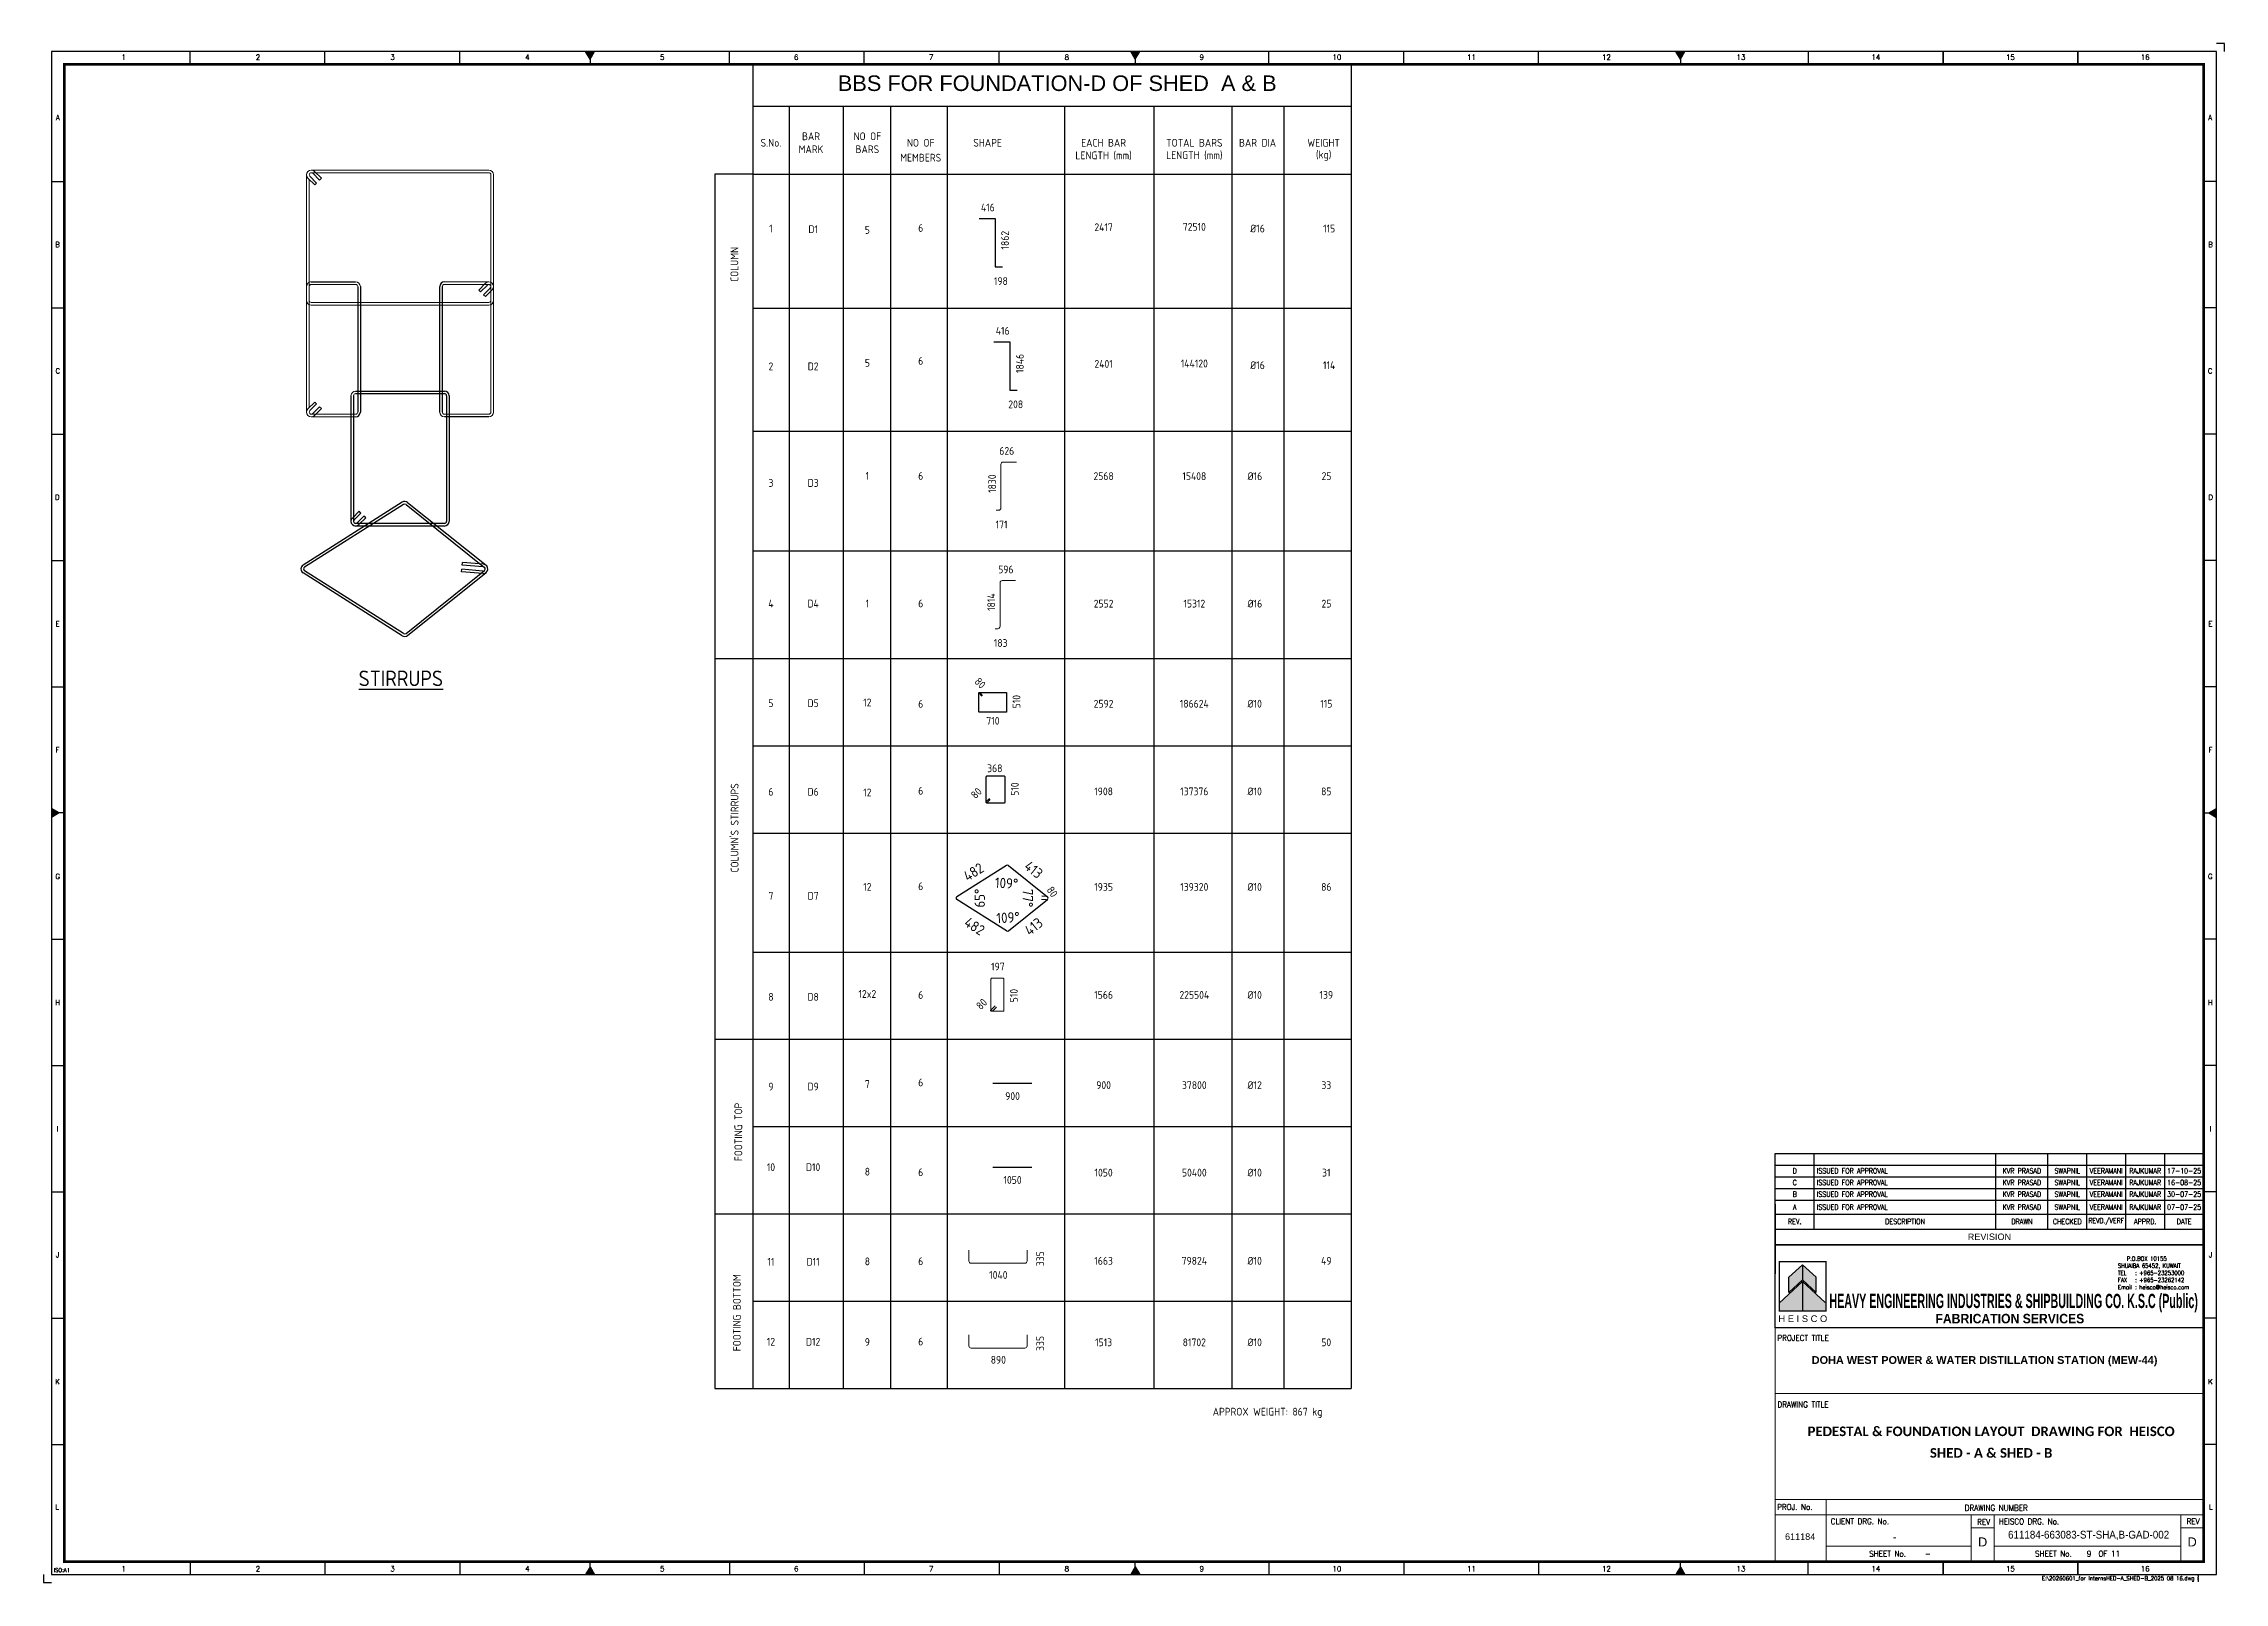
# Model space of a CAD drawing. Header units: millimetres. Extents: x -1055 to 11244, y -20673 to 2560.
# Drawn here: x 8511 to 9351, y 1149 to 1742 of the extents above; entities that cross this region are included whole.
import ezdxf
from ezdxf.enums import TextEntityAlignment as Align

# ---------------------------------------------------------------- set-up
doc = ezdxf.new("R2010")
doc.units = ezdxf.units.MM
for name, color, linetype in [('BORDER', 6, 'Continuous'), ('HEISCO', 7, 'Continuous'), ('TABLE', 4, 'Continuous')]:
    doc.layers.add(name, color=color, linetype=linetype)
doc.styles.add('ACISOTS', font='isocp.shx')
doc.styles.add('arial', font='arial.ttf')
doc.styles.add('HEISCO', font='ariblk.ttf')
doc.styles.add('HEISCO.', font='arial.ttf')
doc.styles.add('LOGO', font='ROMANS.SHX')
doc.styles.add('ROMANS', font='romans.shx', dxfattribs={"width": 0.8})
doc.styles.get("Standard").update_dxf_attribs({"font": 'arial.ttf'})

msp = doc.modelspace()

# ---------------------------------------------------------------- texts
at = {"insert": (8901.395843, 1726.533441), "char_height": 6, "width": 225.35033557, "attachment_point": 5}
msp.add_mtext('BBS FOR FOUNDATION-D OF SHED  A & B', dxfattribs=at)
at = {"attachment_point": 5, "style": 'ACISOTS'}
for s, insert, char_height in [('BAR\\PMARK', (8806.557655, 1703.618945), 3), ('NO OF\\PBARS', (8828.267208, 1703.618945), 3), ('S.No.', (8791.127707, 1703.618945), 3), ('416', (8874.680039, 1678.678973), 3), ('1', (8791.127707, 1670.554865), 3), ('416', (8880.387139, 1631.182469), 3), ('2', (8791.127707, 1617.460815), 3), ('626', (8881.952957, 1584.863886), 3), ('1', (8828.267208, 1575.239272), 3), ('171', (8879.97108, 1556.503457), 3), ('596', (8881.605774, 1539.204176), 3), ('1', (8828.267208, 1526.109657), 3), ('183', (8879.623897, 1510.843747), 3), ('{\\LSTIRRUPS}', (8648.58004, 1497.217389), 6), ('8', (8791.127707, 1374.484827), 3), ('9', (8791.127707, 1339.915332), 3), ('10', (8791.127707, 1308.854109), 3), ('11', (8791.127707, 1272.409549), 3), ('12', (8791.127707, 1241.571845), 3)]:
    msp.add_mtext(s, dxfattribs=dict(at, insert=insert, char_height=char_height))
at = {"char_height": 3, "width": 29.29783667, "attachment_point": 5, "style": 'ACISOTS'}
for s, insert in [('MEMBERS', (8848.812711, 1697.878781)), ('NO OF', (8848.812711, 1703.618945)), ('SHAPE', (8874.57999, 1703.618945)), ('LENGTH (mm)', (8919.262914, 1698.615099)), ('EACH BAR', (8919.262914, 1703.618945)), ('TOTAL BARS', (8954.205743, 1703.618945)), ('LENGTH (mm)', (8954.205743, 1698.713588)), ('BAR DIA', (8978.554262, 1703.618945)), ('WEIGHT', (9004.018613, 1703.618945)), ('(kg)', (9004.018613, 1698.615099)), ('6', (8848.812711, 1575.239272)), ('6', (8848.812711, 1526.109657))]:
    msp.add_mtext(s, dxfattribs=dict(at, insert=insert))
at = {"color": 3, "char_height": 3, "attachment_point": 5, "style": 'ACISOTS'}
for s, insert in [('D1', (8807.378697, 1670.301497)), ('5', (8828.267208, 1670.02521)), ('198', (8879.699984, 1650.318544)), ('D2', (8807.378697, 1617.460815)), ('5', (8828.267208, 1618.798582)), ('208', (8885.407084, 1602.82204)), ('3', (8791.127707, 1572.516853)), ('D3', (8807.378697, 1572.516853)), ('4', (8791.127707, 1526.029082)), ('D4', (8807.378697, 1526.029082)), ('5', (8791.127707, 1487.674885)), ('D5', (8807.378697, 1487.674885)), ('12', (8828.267208, 1487.949901)), ('710', (8876.62581, 1480.889637)), ('368', (8877.359917, 1462.560299)), ('6', (8791.127707, 1453.52613)), ('D6', (8807.378697, 1453.52613)), ('12', (8828.267208, 1453.260997)), ('7', (8791.127707, 1413.39498)), ('D7', (8807.378697, 1413.39498)), ('12', (8828.267208, 1416.850692)), ('197', (8878.519505, 1386.151157)), ('D8', (8807.378697, 1374.484827)), ('12x2', (8828.267208, 1375.604919)), ('225504', (8954.205743, 1375.232303)), ('D9', (8807.378697, 1339.915332)), ('7', (8828.267208, 1340.89005)), ('900', (8884.190449, 1336.248092)), ('D10', (8807.378697, 1308.854109)), ('8', (8828.267208, 1307.119761)), ('1050', (8884.190449, 1303.921656)), ('D11', (8807.378697, 1272.409549)), ('8', (8828.267208, 1272.550267)), ('1040', (8878.715029, 1267.309996)), ('D12', (8807.378697, 1241.571845)), ('9', (8828.267208, 1241.489043)), ('890', (8878.715029, 1234.622454))]:
    msp.add_mtext(s, dxfattribs=dict(at, insert=insert))
for s, insert, width in [('6', (8848.812711, 1670.785315), 29.29783667), ('2417', (8919.262914, 1671.061602), 49.39171918), ('72510', (8954.205743, 1671.223614), 29.29783667), ('%%C16', (8978.554262, 1670.554865), 29.29783667), ('115', (9006.132398, 1670.554865), 29.29783667), ('6', (8848.812711, 1619.558687), 29.29783667), ('2401', (8919.262914, 1618.395326), 49.39171918), ('144120', (8954.205743, 1618.557338), 29.29783667), ('%%C16', (8978.554262, 1617.888589), 29.29783667), ('114', (9006.132398, 1617.888589), 29.29783667), ('2568', (8919.262914, 1575.14468), 29.29783667), ('15408', (8954.205743, 1575.14468), 29.29783667), ('%%C16', (8977.540629, 1575.14468), 29.29783667), ('25', (9005.118764, 1575.14468), 29.29783667), ('2552', (8919.262914, 1526.015065), 29.29783667), ('15312', (8954.205743, 1526.015065), 29.29783667), ('%%C16', (8977.540629, 1526.015065), 29.29783667), ('25', (9005.118764, 1526.015065), 29.29783667), ('6', (8848.812711, 1487.371469), 29.29783667), ('2592', (8919.262914, 1487.45104), 29.29783667), ('186624', (8954.205743, 1487.45104), 29.29783667), ('%%C10', (8977.460353, 1487.45104), 29.29783667), ('115', (9005.038489, 1487.45104), 29.29783667), ('6', (8848.812711, 1453.912415), 29.29783667), ('1908', (8919.262914, 1453.671518), 29.29783667), ('137376', (8954.205743, 1453.671518), 29.29783667), ('%%C10', (8977.460353, 1453.671518), 29.29783667), ('85', (9005.038489, 1453.671518), 29.29783667), ('6', (8848.812711, 1417.098753), 29.29783667), ('1935', (8919.262914, 1416.850692), 29.29783667), ('139320', (8954.205743, 1416.850692), 29.29783667), ('%%C10', (8977.460353, 1416.850692), 29.29783667), ('86', (9005.038489, 1416.850692), 29.29783667), ('6', (8848.812711, 1375.206308), 29.29783667), ('1566', (8919.262914, 1375.232303), 29.29783667), ('%%C10', (8977.460353, 1375.232303), 29.29783667), ('139', (9005.038489, 1375.232303), 29.29783667), ('6', (8848.812711, 1341.49803), 29.29783667), ('900', (8919.262914, 1340.470795), 29.29783667), ('37800', (8954.205743, 1340.470795), 29.29783667), ('%%C12', (8977.460353, 1340.470795), 29.29783667), ('33', (9005.038489, 1340.470795), 18.10493629), ('6', (8848.812711, 1306.908665), 29.29783667), ('1050', (8919.262914, 1306.74684), 29.29783667), ('50400', (8954.205743, 1306.74684), 29.29783667), ('%%C10', (8977.460353, 1306.74684), 29.29783667), ('31', (9005.038489, 1306.74684), 29.29783667), ('6', (8848.812711, 1272.60994), 29.29783667), ('1663', (8919.262914, 1272.763625), 29.29783667), ('79824', (8954.205743, 1272.763625), 29.29783667), ('%%C10', (8977.460353, 1272.763625), 29.29783667), ('49', (9005.038489, 1272.763625), 29.29783667), ('6', (8848.812711, 1241.66086), 29.29783667), ('1513', (8919.262914, 1241.35433), 29.29783667), ('81702', (8954.205743, 1241.35433), 29.29783667), ('%%C10', (8977.460353, 1241.35433), 37.17158872), ('50', (9005.021895, 1241.35433), 37.17158872), ('APPROX WEIGHT: 867 kg', (8982.404064, 1214.176439), 52.09183717)]:
    msp.add_mtext(s, dxfattribs=dict(at, insert=insert, width=width))
for s, insert, rotation in [('1862', (8881.29378, 1666.076218), 90), ('1846', (8887.00088, 1618.579715), 90), ('80', (8871.702454, 1495.406952), 315), ('510', (8885.70429, 1488.250028), 90), ('80', (8870.23747, 1452.981123), 45), ('510', (8885.052837, 1454.550324), 90), ('80', (8872.282379, 1371.710306), 45), ('510', (8884.709853, 1374.984939), 90), ('335', (8894.828374, 1273.596388), 90), ('335', (8894.828374, 1240.908845), 90)]:
    msp.add_mtext(s, dxfattribs=dict(at, insert=insert, rotation=rotation))
at = {"attachment_point": 5, "style": 'ACISOTS'}
for s, insert, char_height, rotation in [('COLUMN', (8777.049641, 1656.744288), 3, 90), ('1830', (8876.324218, 1572.261132), 3, 90), ('1814', (8875.977034, 1526.601422), 3, 90), ("COLUMN'S STIRRUPS", (8777.147531, 1439.610468), 3, 90), ('482', (8869.16809, 1422.607259), 4, 32.354579603), ('109%%d', (8881.897834, 1418.283797), 4, 356.824263896), ('413', (8892.317083, 1423.498213), 4, 321.293948189), ('65%%d', (8871.540495, 1412.545988), 4, 90), ('77%%d', (8890.048085, 1412.545988), 4, 270), ('80', (8899.466278, 1414.973639), 3, 304.764410338), ('482', (8869.556417, 1401.707833), 4, 327.645420397), ('109%%d', (8882.466545, 1405.046752), 4, 3.175736104), ('413', (8892.315312, 1401.593998), 4, 38.706051811), ('FOOTING TOP', (8778.571946, 1322.423056), 3, 90), ('FOOTING BOTTOM', (8778.008057, 1252.751505), 3, 90)]:
    msp.add_mtext(s, dxfattribs=dict(at, insert=insert, char_height=char_height, rotation=rotation))
at = {"layer": 'BORDER', "color": 3, "style": 'ROMANS', "width": 0.9}
for s, p in [('PROJECT TITLE', (9178.806273, 1241.922219)), ('DRAWING TITLE', (9178.833298, 1216.296646)), ('PROJ. No.', (9178.710698, 1176.779741)), ('DRAWING NUMBER', (9250.96007, 1176.431458)), ('CLIENT DRG. No.', (9199.34249, 1171.23447)), ('HEISCO DRG. No.', (9264.097478, 1171.214711)), ('SHEET No.    -', (9214.16895, 1158.762709)), ('SHEET No.   9  OF 11', (9278.055093, 1158.762709))]:
    msp.add_text(s, height=2.25, dxfattribs=at).set_placement(p)
for p in [(9258.245804, 1171.008653), (9338.942024, 1171.219813)]:
    msp.add_text('REV', height=2.25, dxfattribs=at).set_placement(p, align=Align.CENTER)
at = {"layer": 'BORDER', "color": 7, "style": 'arial'}
for s, insert, char_height, width, attachment_point in [('{\\fArial|b1|i0|c0|p34;DOHA WEST POWER & WATER DISTILLATION STATION (MEW-44)}', (9258.609639, 1234.081652), 3, 163.24464911, 5), ('{\\fCalibri|b1|i0|c0|p2;\\H1.2308x;PEDESTAL & FOUNDATION LAYOUT  DRAWING FOR  HEISCO}', (9261.118271, 1207.038375), 3, 163.24464911, 5), ('{\\fCalibri|b1|i0|c0|p2;\\H1.2308x;SHED - A & SHED - B}', (9261.118271, 1198.719101), 3, 163.24464911, 5), ('611184', (9187.563517, 1167.728869), 2.5, 24.94987634, 2), ('{\\W0.9;611184-663083-ST-SHA,B-GAD-002}', (9298.673236, 1168.73047), 3, 43.61317739, 2), ('-', (9223.929995, 1167.836301), 3, 47.48534094, 2), ('D', (9257.869198, 1164.426289), 3.5, 6.29727831, 5), ('D', (9338.565419, 1164.426289), 3.5, 8.40928889, 5)]:
    msp.add_mtext(s, dxfattribs=dict(at, insert=insert, char_height=char_height, width=width, attachment_point=attachment_point))

# ---------------------------------------------------------------- blocks, each defined once
blk = doc.blocks.new('A1B')
at = {"layer": 'BORDER', "color": 1}
for p, q in [((56.44, 585), (56.44, 590)), ((56.44, 585), (56.44, 590)), ((108.38, 585), (108.38, 590)), ((108.38, 585), (108.38, 590)), ((160.31, 585), (160.31, 590)), ((160.31, 585), (160.31, 590)), ((264.19, 585), (264.19, 590)), ((316.12, 585), (316.12, 590)), ((368.06, 585), (368.06, 590)), ((471.94, 585), (471.94, 590)), ((523.88, 585), (523.88, 590)), ((575.81, 585), (575.81, 590)), ((679.69, 590), (679.69, 585)), ((731.63, 590), (731.63, 585)), ((731.63, 585), (731.63, 590)), ((731.63, 590), (731.63, 585)), ((783.56, 590), (783.56, 585)), ((783.56, 585), (783.56, 590)), ((3, 539.83), (8, 539.83)), ((837, 539.83), (832, 539.83)), ((3, 491.17), (8, 491.17)), ((837, 491.17), (832, 491.17)), ((3, 442.5), (8, 442.5)), ((837, 442.5), (832, 442.5)), ((3, 393.84), (8, 393.84)), ((837, 393.84), (832, 393.84)), ((3, 345.17), (8, 345.17)), ((837, 345.17), (832, 345.17)), ((3, 247.84), (8, 247.84)), ((837, 247.84), (832, 247.84)), ((3, 199.17), (8, 199.17)), ((837, 199.17), (832, 199.17)), ((3, 150.51), (8, 150.51)), ((837, 150.51), (832, 150.51)), ((3, 101.84), (8, 101.84)), ((837, 101.84), (832, 101.84)), ((3, 53.17), (8, 53.17)), ((837, 53.17), (832, 53.17)), ((56.44, 8), (56.44, 3)), ((108.38, 8), (108.38, 3)), ((160.31, 8), (160.31, 3)), ((264.19, 8), (264.19, 3)), ((316.12, 8), (316.12, 3)), ((368.06, 8), (368.06, 3)), ((471.94, 8), (471.94, 3)), ((523.88, 8), (523.88, 3)), ((575.81, 8), (575.81, 3)), ((679.69, 3), (679.69, 8)), ((731.63, 3), (731.63, 8)), ((731.63, 8), (731.63, 3)), ((731.63, 3), (731.63, 8)), ((783.56, 3), (783.56, 8)), ((783.56, 8), (783.56, 3))]:
    blk.add_line(p, q, dxfattribs=at)
at = {"layer": 'BORDER'}
for p, q in [((210.5, 587), (208.77, 590)), ((210.5, 590), (210.5, 585)), ((210.5, 587), (212.23, 590)), ((210.5, 588), (210.5, 585)), ((210.5, 588), (210.5, 585)), ((420.5, 587), (418.77, 590)), ((420.5, 590), (420.5, 585)), ((420.5, 587), (422.23, 590)), ((420.5, 588), (420.5, 585)), ((630.5, 587), (628.77, 590)), ((630.5, 590), (630.5, 585)), ((630.5, 587), (632.23, 590)), ((6, 296.5), (3, 298.23)), ((8, 296.5), (3, 296.5)), ((6, 296.5), (3, 294.77)), ((832, 296.5), (837, 296.5)), ((834, 296.5), (837, 298.23)), ((834, 296.5), (837, 294.77)), ((210.5, 6), (208.77, 3)), ((210.5, 5), (210.5, 8)), ((210.5, 5), (210.5, 8)), ((210.5, 3), (210.5, 8)), ((210.5, 6), (212.23, 3)), ((420.5, 6), (418.77, 3)), ((420.5, 5), (420.5, 8)), ((420.5, 3), (420.5, 8)), ((420.5, 6), (422.23, 3)), ((630.5, 6), (628.77, 3)), ((630.5, 3), (630.5, 8)), ((630.5, 6), (632.23, 3))]:
    blk.add_line(p, q, dxfattribs=at)
blk.add_lwpolyline([(837, 3), (837, 590), (3, 590), (3, 3)], close=True, dxfattribs=at)
at = {"layer": 'BORDER', "color": 1}
for points in [[(840, 590), (840, 593), (837, 593)], [(0, 3), (0, 0), (3, 0)]]:
    blk.add_lwpolyline(points, dxfattribs=at)
at = {"layer": 'BORDER', "const_width": 1}
blk.add_lwpolyline([(8, 8), (832, 8), (832, 585), (8, 585)], close=True, dxfattribs=at)
at = {"layer": 'BORDER'}
for points in [[(212.23, 590), (208.77, 590), (210.5, 587)], [(422.23, 590), (418.77, 590), (420.5, 587)], [(632.23, 590), (628.77, 590), (630.5, 587)], [(3, 298.23), (3, 294.77), (6, 296.5)], [(837, 298.23), (837, 294.77), (834, 296.5)], [(212.23, 3), (208.77, 3), (210.5, 6)], [(422.23, 3), (418.77, 3), (420.5, 6)], [(632.23, 3), (628.77, 3), (630.5, 6)]]:
    blk.add_solid(points, dxfattribs=at)
at = {"color": 11, "insert": (830.38, 1.34), "char_height": 1.5, "width": 401.355, "attachment_point": 6, "style": 'ROMANS'}
blk.add_mtext('{\\W1;\\C1;E:\\20260601_for Interns\\SHED-A_SHED-B_2025 08 16.dwg }', dxfattribs=at)
at = {"layer": 'BORDER', "color": 1, "style": 'ROMANS'}
for s, height, p in [('1', 2, (30.81, 586.75)), ('2', 2, (82.56, 586.75)), ('3', 2, (134.41, 586.75)), ('4', 2, (186.37, 586.75)), ('5', 2, (238.32, 586.75)), ('6', 2, (289.89, 586.75)), ('7', 2, (341.88, 586.75)), ('8', 2, (394.13, 586.75)), ('9', 2, (446.1, 586.75)), ('10', 2, (498.13, 586.75)), ('11', 2, (549.97, 586.75)), ('12', 2, (601.96, 586.75)), ('13', 2, (653.79, 586.75)), ('14', 2, (705.77, 586.75)), ('15', 2, (757.56, 586.75)), ('16', 2, (809.48, 586.75)), ('A', 2, (5.48, 563.52)), ('A', 2, (834.52, 563.52)), ('B', 2, (5.35, 514.55)), ('B', 2, (834.65, 514.55)), ('C', 2, (5.49, 465.84)), ('C', 2, (834.51, 465.84)), ('D', 2, (5.25, 417.17)), ('D', 2, (834.75, 417.17)), ('E', 2, (5.39, 368.4)), ('E', 2, (834.61, 368.4)), ('F', 2, (5.34, 319.81)), ('F', 2, (834.66, 319.81)), ('G', 2, (5.44, 271.07)), ('G', 2, (834.56, 271.07)), ('H', 2, (5.43, 222.46)), ('H', 2, (834.57, 222.46)), ('I', 2, (5.31, 173.82)), ('I', 2, (834.69, 173.82)), ('J', 2, (5.33, 125.23)), ('J', 2, (834.67, 125.23)), ('K', 2, (5.38, 76.36)), ('K', 2, (834.62, 76.36)), ('L', 2, (5.2, 28.07)), ('L', 2, (834.8, 28.07)), ('ISO:A1', 1.5, (7.03, 4)), ('1', 2, (30.81, 4.25)), ('2', 2, (82.56, 4.25)), ('3', 2, (134.41, 4.25)), ('4', 2, (186.37, 4.25)), ('5', 2, (238.32, 4.25)), ('6', 2, (289.89, 4.25)), ('7', 2, (341.88, 4.25)), ('8', 2, (394.13, 4.25)), ('9', 2, (446.1, 4.25)), ('10', 2, (498.13, 4.25)), ('11', 2, (549.97, 4.25)), ('12', 2, (601.96, 4.25)), ('13', 2, (653.79, 4.25)), ('14', 2, (705.77, 4.25)), ('15', 2, (757.56, 4.25)), ('16', 2, (809.48, 4.25))]:
    blk.add_text(s, height=height, dxfattribs=at).set_placement(p, align=Align.CENTER)
blk = doc.blocks.new('A$7E97AAC96A')
at = {"color": 50, "lineweight": 0}
for p, q in [((1.8, 52), (70.2, 52)), ((1.8, 51), (70.2, 51)), ((2.37, 50.77), (4.98, 48.15)), ((3.07, 51.47), (5.69, 48.86)), ((0, 50.2), (0, 1.8)), ((0.53, 48.93), (3.14, 46.31)), ((1, 1.8), (1, 48.45)), ((1.23, 49.63), (3.85, 47.02)), ((3.14, 46.31), (3.85, 47.02)), ((4.98, 48.15), (5.69, 48.86)), ((71, 1.8), (71, 50.2)), ((72, 1.8), (72, 50.2)), ((1.8, 1), (70.2, 1)), ((1.8, 0), (70.2, 0))]:
    blk.add_line(p, q, dxfattribs=at)
at = {"color": 50, "lineweight": 0, "extrusion": (0, 0, -1)}
for centre, radius, start, end in [((-1.8, 50.2), 1.8, 315, 135), ((-1.8, 50.2), 0.8, 315, 135), ((-70.2, 50.2), 1.8, 90, 180), ((-70.2, 50.2), 0.8, 90, 180)]:
    blk.add_arc(centre, radius, start, end, dxfattribs=at)
at = {"color": 50, "lineweight": 0}
for centre, radius, start, end in [((1.8, 1.8), 1.8, 180, 270), ((1.8, 1.8), 0.8, 180, 270), ((70.2, 1.8), 0.8, 270, 0), ((70.2, 1.8), 1.8, 270, 0)]:
    blk.add_arc(centre, radius, start, end, dxfattribs=at)
blk = doc.blocks.new('A$7E97AA1C337D')
at = {"color": 4, "lineweight": 0}
for p, q in [((18.9, 52), (1.8, 52)), ((18.9, 51), (1.8, 51)), ((17.63, 51.47), (15.01, 48.86)), ((18.33, 50.77), (15.72, 48.15)), ((15.72, 48.15), (15.01, 48.86)), ((19.47, 49.63), (16.85, 47.02)), ((17.56, 46.31), (16.85, 47.02)), ((20.17, 48.93), (17.56, 46.31)), ((19.7, 1.8), (19.7, 48.45)), ((20.7, 50.2), (20.7, 1.8)), ((18.9, 1), (1.8, 1))]:
    blk.add_line(p, q, dxfattribs=at)
at = {"color": 4}
for p, q in [((0, 1.8), (0, 50.2)), ((1, 1.8), (1, 50.2)), ((18.9, 0), (1.8, 0))]:
    blk.add_line(p, q, dxfattribs=at)
blk.add_arc((1.8, 50.2), 1.8, 90, 180, dxfattribs=at)
at = {"color": 4, "lineweight": 0}
for centre, radius, start, end in [((1.8, 50.2), 0.8, 90, 180), ((1.8, 1.8), 1.8, 180, 270), ((1.8, 1.8), 0.8, 180, 270), ((18.9, 1.8), 0.8, 270, 0), ((18.9, 1.8), 1.8, 270, 0)]:
    blk.add_arc(centre, radius, start, end, dxfattribs=at)
at = {"color": 4, "lineweight": 0, "extrusion": (0, 0, -1)}
for radius in [1.8, 0.8]:
    blk.add_arc((-18.9, 50.2), radius, 45, 225, dxfattribs=at)
blk = doc.blocks.new('A$7E97AA2283C4')
at = {"color": 1}
for p, q in [((1.8, 52), (36, 52)), ((1.8, 51), (36, 51)), ((0, 50.2), (0, 1.8)), ((1, 50.2), (1, 1.8)), ((36.8, 50.2), (36.8, 1.8)), ((37.8, 50.2), (37.8, 1.8)), ((0.53, 3.07), (3.14, 5.69)), ((1.23, 2.37), (3.85, 4.98)), ((36, 1), (1.8, 1)), ((36, 0), (1.8, 0)), ((2.37, 1.23), (4.98, 3.85)), ((3.07, 0.53), (5.69, 3.14)), ((3.85, 4.98), (3.14, 5.69)), ((5.69, 3.14), (4.98, 3.85))]:
    blk.add_line(p, q, dxfattribs=at)
at = {"color": 1, "lineweight": 0}
for radius in [1.8, 0.8]:
    blk.add_arc((1.8, 50.2), radius, 90, 180, dxfattribs=at)
at = {"color": 1}
for centre, radius, start, end in [((36, 50.2), 1.8, 0, 90), ((36, 50.2), 0.8, 0, 90), ((1.8, 1.8), 1.8, 135, 315), ((1.8, 1.8), 0.8, 135, 315), ((36, 1.8), 1.8, 270, 0), ((36, 1.8), 0.8, 270, 0)]:
    blk.add_arc(centre, radius, start, end, dxfattribs=at)
blk = doc.blocks.new('A$7E97181430E2B7')
at = {"color": 5}
for p, q in [((39.04, 51.72), (0.84, 27.52)), ((39.57, 50.88), (1.37, 26.68)), ((40.5, 50.82), (70.7, 26.62)), ((41.13, 51.6), (71.33, 27.4)), ((39.57, 1.12), (1.37, 25.32)), ((40.5, 1.18), (70.7, 25.38)), ((61.87, 24.92), (61.96, 25.92)), ((70.13, 25.2), (61.96, 25.92)), ((62.1, 27.51), (62.19, 28.51)), ((70.27, 26.8), (62.1, 27.51)), ((70.36, 27.79), (62.19, 28.51)), ((39.04, 0.28), (0.84, 24.48)), ((41.13, 0.4), (71.33, 24.6)), ((70.04, 24.21), (61.87, 24.92))]:
    blk.add_line(p, q, dxfattribs=at)
for centre, radius, start, end in [((40, 50.2), 1.8, 51.29395, 122.35458), ((40, 50.2), 0.8, 51.29395, 122.35458), ((1.8, 26), 1.8, 122.35458, 237.64542), ((1.8, 26), 0.8, 122.35458, 237.64542), ((70.2, 26), 1.8, 265, 85), ((70.2, 26), 1.8, 265, 85), ((70.2, 26), 0.8, 265, 85), ((40, 1.8), 1.8, 237.64542, 308.70605), ((40, 1.8), 0.8, 237.64542, 308.70605)]:
    blk.add_arc(centre, radius, start, end, dxfattribs=at)
blk = doc.blocks.new('A$C61D9601B')
at = {"layer": 'HEISCO'}
for color, points in [(34, [(5.84, -8.9), (5.84, -15.38), (11.66, -10.02), (11.66, -3.54)]), (40, [(11.66, -3.54), (11.66, -10.02), (17.48, -15.38), (17.48, -8.9)]), (142, [(1.66, -19.99), (1.66, -23.3), (11.66, -23.3), (11.66, -10.78)]), (138, [(11.66, -10.78), (11.66, -23.3), (21.66, -23.3), (21.66, -19.99)])]:
    blk.add_hatch(color=color, dxfattribs=at).paths.add_polyline_path(points)
blk.add_line((11.66, -10.78), (11.66, -23.3))
blk.add_line((11.66, -10.78), (11.66, -23.3))
at = {"layer": 'HEISCO', "color": 142, "true_color": 0x00a8e1}
blk.add_line((11.66, -10.78), (1.66, -19.99), dxfattribs=at)
at = {"layer": 'HEISCO', "color": 138, "true_color": 0x004961}
for q in [(11.66, -23.3), (21.38, -19.73), (11.66, -23.3)]:
    blk.add_line((11.66, -10.78), q, dxfattribs=at)
at = {"layer": 'HEISCO', "color": 142, "true_color": 0x00a8e1, "const_width": 0.559}
blk.add_lwpolyline([(21.66, -23.3), (21.66, -2.17), (1.66, -2.17), (1.66, -23.3)], close=True, dxfattribs=at)
at = {"layer": 'HEISCO', "color": 34, "true_color": 0xa85400}
blk.add_lwpolyline([(5.84, -8.9), (11.66, -3.54), (11.66, -10.02), (5.84, -15.38)], close=True, dxfattribs=at)
at = {"layer": 'HEISCO', "color": 40, "true_color": 0xffc038}
blk.add_lwpolyline([(17.48, -8.9), (11.66, -3.54), (11.66, -10.02), (17.48, -15.38)], close=True, dxfattribs=at)
at = {"layer": 'HEISCO', "color": 7, "linetype": 'Continuous', "style": 'HEISCO.'}
blk.add_text('H E I S C O', height=2.8666, dxfattribs=at).set_placement((11.77, -26.65), align=Align.MIDDLE_CENTER)
blk = doc.blocks.new('165-HEISCO')
at = {"layer": 'HEISCO', "color": 6}
blk.add_lwpolyline([(0, 32), (165, 32), (165, 0), (0, 0)], close=True, dxfattribs=at)
at = {"layer": 'HEISCO', "xscale": 0.9, "yscale": 0.9, "zscale": 0.9}
blk.add_blockref('A$C61D9601B', (0.03, 27.46), dxfattribs=at)
at = {"layer": 'HEISCO', "color": 7, "linetype": 'ByBlock', "style": 'HEISCO', "width": 0.471616}
blk.add_text('HEAVY ENGINEERING INDUSTRIES & SHIPBUILDING CO. K.S.C (Public)', height=5.5, dxfattribs=at).set_placement((20.87, 7.57), (162.79, 7.57), align=Align.FIT)
at = {"layer": 'HEISCO', "color": 7, "linetype": 'ByBlock', "style": 'HEISCO', "width": 0.8}
blk.add_text('FABRICATION SERVICES', height=3.6667, dxfattribs=at).set_placement((90.37, 3.51), align=Align.MIDDLE_CENTER)
at = {"layer": 'HEISCO', "color": 3, "insert": (131.98, 27.45), "char_height": 1.65, "width": 30.9183, "attachment_point": 1, "style": 'LOGO'}
blk.add_mtext('\\pxsm1,ql;   {\\W0.9;P.O.BOX 10155\\P\\pt3,4;SHUAIBA 65452, KUWAIT \\P\\pt4;TEL^I: +965-23253000 \\PFAX^I: +965-23262142 \\PEmail^I: heisco@heisco.com}', dxfattribs=at)
blk = doc.blocks.new('*T29022')
at = {"layer": 'TABLE', "color": 4}
for p, q in [((0, 35.16), (165, 35.16)), ((0, 0), (0, 35.16)), ((15, 6), (15, 35.16)), ((85, 6), (85, 35.16)), ((105, 6), (105, 35.16)), ((120, 6), (120, 35.16)), ((135, 6), (135, 35.16)), ((150, 6), (150, 35.16)), ((165, 0), (165, 35.16)), ((0, 11.77), (165, 11.77)), ((0, 6), (15, 6)), ((0, 0), (165, 0))]:
    blk.add_line(p, q, dxfattribs=at)
at = {"layer": 'TABLE', "color": 8}
for p, q in [((0, 30.66), (165, 30.66)), ((0, 26.16), (165, 26.16)), ((0, 21.66), (165, 21.66)), ((0, 17.16), (165, 17.16))]:
    blk.add_line(p, q, dxfattribs=at)
at = {"layer": 'TABLE', "color": 0, "lineweight": -2}
blk.add_line((15, 6), (165, 6), dxfattribs=at)
at = {"layer": 'TABLE', "color": 7}
for s, insert, char_height, width, attachment_point, style in [('D', (7.5, 28.41), 2, 13, 5, 'ROMANS'), ('ISSUED FOR APPROVAL', (16, 28.41), 2, 68, 4, 'ROMANS'), ('KVR PRASAD', (95, 28.41), 2, 18, 5, 'ROMANS'), ('SWAPNIL', (112.5, 28.41), 2, 13, 5, 'ROMANS'), ('VEERAMANI', (127.5, 28.41), 2, 13, 5, 'ROMANS'), ('RAJKUMAR', (142.5, 28.41), 2, 13, 5, 'ROMANS'), ('17-10-25', (157.5, 28.41), 2, 13, 5, 'ROMANS'), ('C', (7.5, 23.91), 2, 13, 5, 'ROMANS'), ('B', (7.5, 19.41), 2, 13, 5, 'ROMANS'), ('ISSUED FOR APPROVAL', (16, 23.91), 2, 68, 4, 'ROMANS'), ('ISSUED FOR APPROVAL', (16, 19.41), 2, 68, 4, 'ROMANS'), ('KVR PRASAD', (95, 23.91), 2, 18, 5, 'ROMANS'), ('KVR PRASAD', (95, 19.41), 2, 18, 5, 'ROMANS'), ('SWAPNIL', (112.5, 23.91), 2, 13, 5, 'ROMANS'), ('SWAPNIL', (112.5, 19.41), 2, 13, 5, 'ROMANS'), ('VEERAMANI', (127.5, 23.91), 2, 13, 5, 'ROMANS'), ('VEERAMANI', (127.5, 19.41), 2, 13, 5, 'ROMANS'), ('RAJKUMAR', (142.5, 23.91), 2, 13, 5, 'ROMANS'), ('RAJKUMAR', (142.5, 19.41), 2, 13, 5, 'ROMANS'), ('30-07-25', (157.5, 19.41), 2, 13, 5, 'ROMANS'), ('16-08-25', (157.5, 23.91), 2, 13, 5, 'ROMANS'), ('{\\W0.9;REV.}', (7.5, 8.89), 2, 13, 5, 'ROMANS'), ('{\\W0.9;DESCRIPTION}', (50, 8.89), 2, 68, 5, 'ROMANS'), ('{\\W0.9;DRAWN}', (95, 8.89), 2, 18, 5, 'ROMANS'), ('{\\W0.9;CHECKED}', (112.5, 8.89), 2, 13, 5, 'ROMANS'), ('{\\W0.7;REVD./VERF}', (127.5, 8.89), 2, 13, 5, 'ROMANS'), ('{\\W0.9;APPRD.}', (142.5, 8.89), 2, 13, 5, 'ROMANS'), ('{\\W0.9;DATE}', (157.5, 8.89), 2, 13, 5, 'ROMANS'), ('{\\C7;REVISION}', (82.5, 3), 2.5, 163, 5, 'arial')]:
    blk.add_mtext(s, dxfattribs=dict(at, insert=insert, char_height=char_height, width=width, attachment_point=attachment_point, style=style))
at = {"layer": 'TABLE', "color": 3, "char_height": 2, "style": 'ROMANS'}
for s, insert, width, attachment_point in [('A', (7.5, 14.46), 13, 5), ('ISSUED FOR APPROVAL', (16, 14.46), 68, 4), ('KVR PRASAD', (95, 14.46), 18, 5), ('SWAPNIL', (112.5, 14.46), 13, 5), ('VEERAMANI', (127.5, 14.46), 13, 5), ('RAJKUMAR', (142.5, 14.46), 13, 5), ('07-07-25', (157.5, 14.46), 13, 5)]:
    blk.add_mtext(s, dxfattribs=dict(at, insert=insert, width=width, attachment_point=attachment_point))

# ---------------------------------------------------------------- linework, layer by layer
for p, q in [((8784.184422, 1733.838959), (8784.184422, 1223.598222)), ((8784.184422, 1733.838959), (9014.6662, 1733.838959)), ((9014.6662, 1733.838959), (9014.6662, 1223.598222)), ((8784.184422, 1717.68337), (9014.6662, 1717.68337)), ((8798.143333, 1717.68337), (8798.143333, 1223.598222)), ((8818.91797, 1717.68337), (8818.91797, 1223.598222)), ((8837.146955, 1717.68337), (8837.146955, 1223.598222)), ((8858.998601, 1717.68337), (8858.998601, 1223.598222)), ((8904.152726, 1717.68337), (8904.152726, 1223.598222)), ((8938.649718, 1717.68337), (8938.649718, 1223.598222)), ((8968.650242, 1717.68337), (8968.650242, 1223.598222)), ((8988.725954, 1717.68337), (8988.725954, 1223.598222)), ((8784.184422, 1691.510412), (8769.523878, 1691.510412)), ((8769.523878, 1691.510412), (8769.523878, 1223.598222)), ((8784.184422, 1691.510412), (9014.6662, 1691.510412)), ((8784.184422, 1639.90824), (9014.6662, 1639.90824)), ((8784.184422, 1592.516979), (9014.6662, 1592.516979)), ((8784.184422, 1546.381115), (9014.6662, 1546.381115)), ((8769.523878, 1504.835882), (9014.6662, 1504.835882)), ((8784.184422, 1471.205345), (9014.6662, 1471.205345)), ((8784.184422, 1437.574808), (9014.6662, 1437.574808)), ((8881.821001, 1425.167435), (8862.721001, 1413.067435)), ((8882.575315, 1425.125583), (8897.675315, 1413.025583)), ((8881.821001, 1399.869257), (8862.721001, 1411.969257)), ((8882.575315, 1399.911109), (8897.675315, 1412.011109)), ((8897.212202, 1411.870819), (8895.37119, 1412.031887)), ((8897.325505, 1413.165872), (8895.484493, 1413.32694)), ((8784.184422, 1391.750907), (9014.6662, 1391.750907)), ((8769.523878, 1358.12037), (9014.6662, 1358.12037)), ((8784.184422, 1324.489833), (9014.6662, 1324.489833)), ((8769.523878, 1290.859296), (9014.6662, 1290.859296)), ((8784.184422, 1257.228759), (9014.6662, 1257.228759)), ((8769.523878, 1223.598222), (9014.6662, 1223.598222))]:
    msp.add_line(p, q)
at = {"color": 3}
for p, q in [((8871.332491, 1674.443377), (8877.432491, 1674.443377)), ((8877.432491, 1674.443377), (8877.432491, 1655.823377)), ((8877.432491, 1655.823377), (8880.282491, 1655.823377)), ((8877.039591, 1626.946874), (8883.139591, 1626.946874)), ((8883.139591, 1626.946874), (8883.139591, 1608.326874)), ((8883.139591, 1608.326874), (8885.989591, 1608.326874)), ((8871.278179, 1491.464736), (8872.335439, 1490.407475)), ((8871.55395, 1491.740508), (8872.611211, 1490.683247)), ((8876.583624, 1341.184121), (8891.583624, 1341.184121)), ((8876.583624, 1308.857684), (8891.583624, 1308.857684))]:
    msp.add_line(p, q, dxfattribs=at)
at = {"color": 50, "lineweight": 0}
for points in [[(8877.873835, 1562.009359), (8878.823835, 1562.009359, 0.4142135624), (8879.703835, 1562.889359), (8879.703835, 1579.709359, -0.4142135624), (8880.583835, 1580.589359), (8885.663835, 1580.589359)], [(8877.526651, 1516.349649), (8878.476651, 1516.349649, 0.4142135624), (8879.356651, 1517.229649), (8879.356651, 1534.049649, -0.4142135624), (8880.236651, 1534.929649), (8885.316651, 1534.929649)]]:
    msp.add_lwpolyline(points, format="xyb", dxfattribs=at)
at = {"color": 3, "extrusion": (0, 0, -1)}
msp.add_lwpolyline([(-8871.416065, 1484.147622, 0.4142135624), (-8871.221065, 1484.342622), (-8871.221065, 1491.602622, 0.4142135624), (-8871.416065, 1491.797622), (-8881.676065, 1491.797622, 0.4142135624), (-8881.871065, 1491.602622), (-8881.871065, 1484.342622, 0.4142135624), (-8881.676065, 1484.147622)], format="xyb", close=True, dxfattribs=at)
at = {"color": 3}
for points in [[(8874.211677, 1449.278677), (8881.051677, 1449.278677, 0.4142135624), (8881.311677, 1449.538677), (8881.311677, 1459.218677, 0.4142135624), (8881.051677, 1459.478677), (8874.211677, 1459.478677, 0.4142135624), (8873.951677, 1459.218677), (8873.951677, 1449.538677)], [(8875.258196, 1450.95289), (8874.02783, 1449.722525, 1), (8874.395525, 1449.354829), (8875.625891, 1450.585195)], [(8877.968393, 1370.555605), (8876.430435, 1369.017648, -1), (8875.970816, 1369.477267), (8877.508773, 1371.015224)]]:
    msp.add_lwpolyline(points, format="xyb", dxfattribs=at)
at = {"color": 3, "lineweight": 0}
for points in [[(8876.200626, 1368.922457), (8880.475626, 1368.922457, 0.4142135624), (8880.800626, 1369.247457), (8880.800626, 1381.347457, 0.4142135624), (8880.475626, 1381.672457), (8876.200626, 1381.672457, 0.4142135624), (8875.875626, 1381.347457), (8875.875626, 1369.247457)], [(8867.40651, 1276.869704), (8867.40651, 1272.669704, 0.4142135624), (8868.23151, 1271.844704), (8888.93151, 1271.844704, 0.4142135624), (8889.75651, 1272.669704), (8889.75651, 1276.869704)], [(8867.40651, 1244.182161), (8867.40651, 1239.982161, 0.4142135624), (8868.23151, 1239.157161), (8888.93151, 1239.157161, 0.4142135624), (8889.75651, 1239.982161), (8889.75651, 1244.182161)]]:
    msp.add_lwpolyline(points, format="xyb", dxfattribs=at)
at = {"color": 3, "extrusion": (0, 0, -1)}
msp.add_arc((-8871.416065, 1491.602622), 0.195, 314.999999999, 134.999999999, dxfattribs=at)
for centre, start, end in [((8882.168853, 1424.618346), 51.293948189, 122.354579604), ((8863.068853, 1412.518346), 122.354579603, 237.645420396), ((8897.268853, 1412.518346), 265, 85), ((8882.168853, 1400.418346), 237.645420396, 308.706051811)]:
    msp.add_arc(centre, 0.65, start, end)
at = {"layer": 'BORDER'}
for p, q in [((9177.970676, 1314.174892), (9342.970676, 1314.174892)), ((9177.970676, 1294.550858), (9177.970676, 1267.810147)), ((9342.970676, 1294.550858), (9342.970676, 1267.810147)), ((9177.970676, 1278.987985), (9342.970676, 1278.987985))]:
    msp.add_line(p, q, dxfattribs=at)
at = {"layer": 'BORDER', "color": 8, "lineweight": 0}
for p, q in [((9253.45657, 1169.838959), (9262.274455, 1169.838959)), ((9334.15279, 1169.838959), (9342.970676, 1169.838959))]:
    msp.add_line(p, q, dxfattribs=at)
at = {"layer": 'BORDER', "color": 6, "lineweight": 0}
msp.add_lwpolyline([(9177.970676, 1246.987985), (9342.970676, 1246.987985), (9342.970676, 1156.838959), (9177.970676, 1156.838959)], close=True, dxfattribs=at)
for points in [[(9177.970676, 1221.639762), (9342.970676, 1221.639762)], [(9177.970676, 1180.838959), (9342.970676, 1180.838959)], [(9197.637416, 1180.838959), (9197.637416, 1156.838959)], [(9177.970676, 1174.838959), (9342.970676, 1174.838959)], [(9253.45657, 1174.838959), (9253.45657, 1156.838959)], [(9262.274455, 1174.838959), (9262.274455, 1156.838959)], [(9334.15279, 1174.838959), (9334.15279, 1156.838959)]]:
    msp.add_lwpolyline(points, dxfattribs=at)
at = {"layer": 'BORDER', "color": 8, "lineweight": 0}
for points in [[(9197.637416, 1162.838959), (9253.45657, 1162.838959)], [(9262.274455, 1162.838959), (9334.15279, 1162.838959)]]:
    msp.add_lwpolyline(points, dxfattribs=at)

# ---------------------------------------------------------------- block references
for name, p in [('A1B', (8510.970676, 1148.838959)), ('A$7E97181430E2B7', (8610.066678, 1513.383285)), ('*T29022', (9177.970676, 1279.016797))]:
    msp.add_blockref(name, p)
at = {"color": 1}
for name, p in [('A$7E97AAC96A', (8612.267167, 1641.078085)), ('A$7E97AA1C337D', (8663.567167, 1598.021394)), ('A$7E97AA2283C4', (8629.367167, 1555.934772))]:
    msp.add_blockref(name, p, dxfattribs=at)
at = {"color": 1, "rotation": 180}
msp.add_blockref('A$7E97AA1C337D', (8632.967167, 1650.021394), dxfattribs=at)
at = {"layer": 'HEISCO'}
msp.add_blockref('165-HEISCO', (9177.970676, 1246.987985), dxfattribs=at)

msp.set_redraw_order([(e.dxf.handle, doc.entitydb.next_handle()) for e in msp.query("TEXT MTEXT ATTDEF DIMENSION ARC_DIMENSION")])  # texts and dimensions are drawn at this point

doc.saveas('drawing.dxf')
